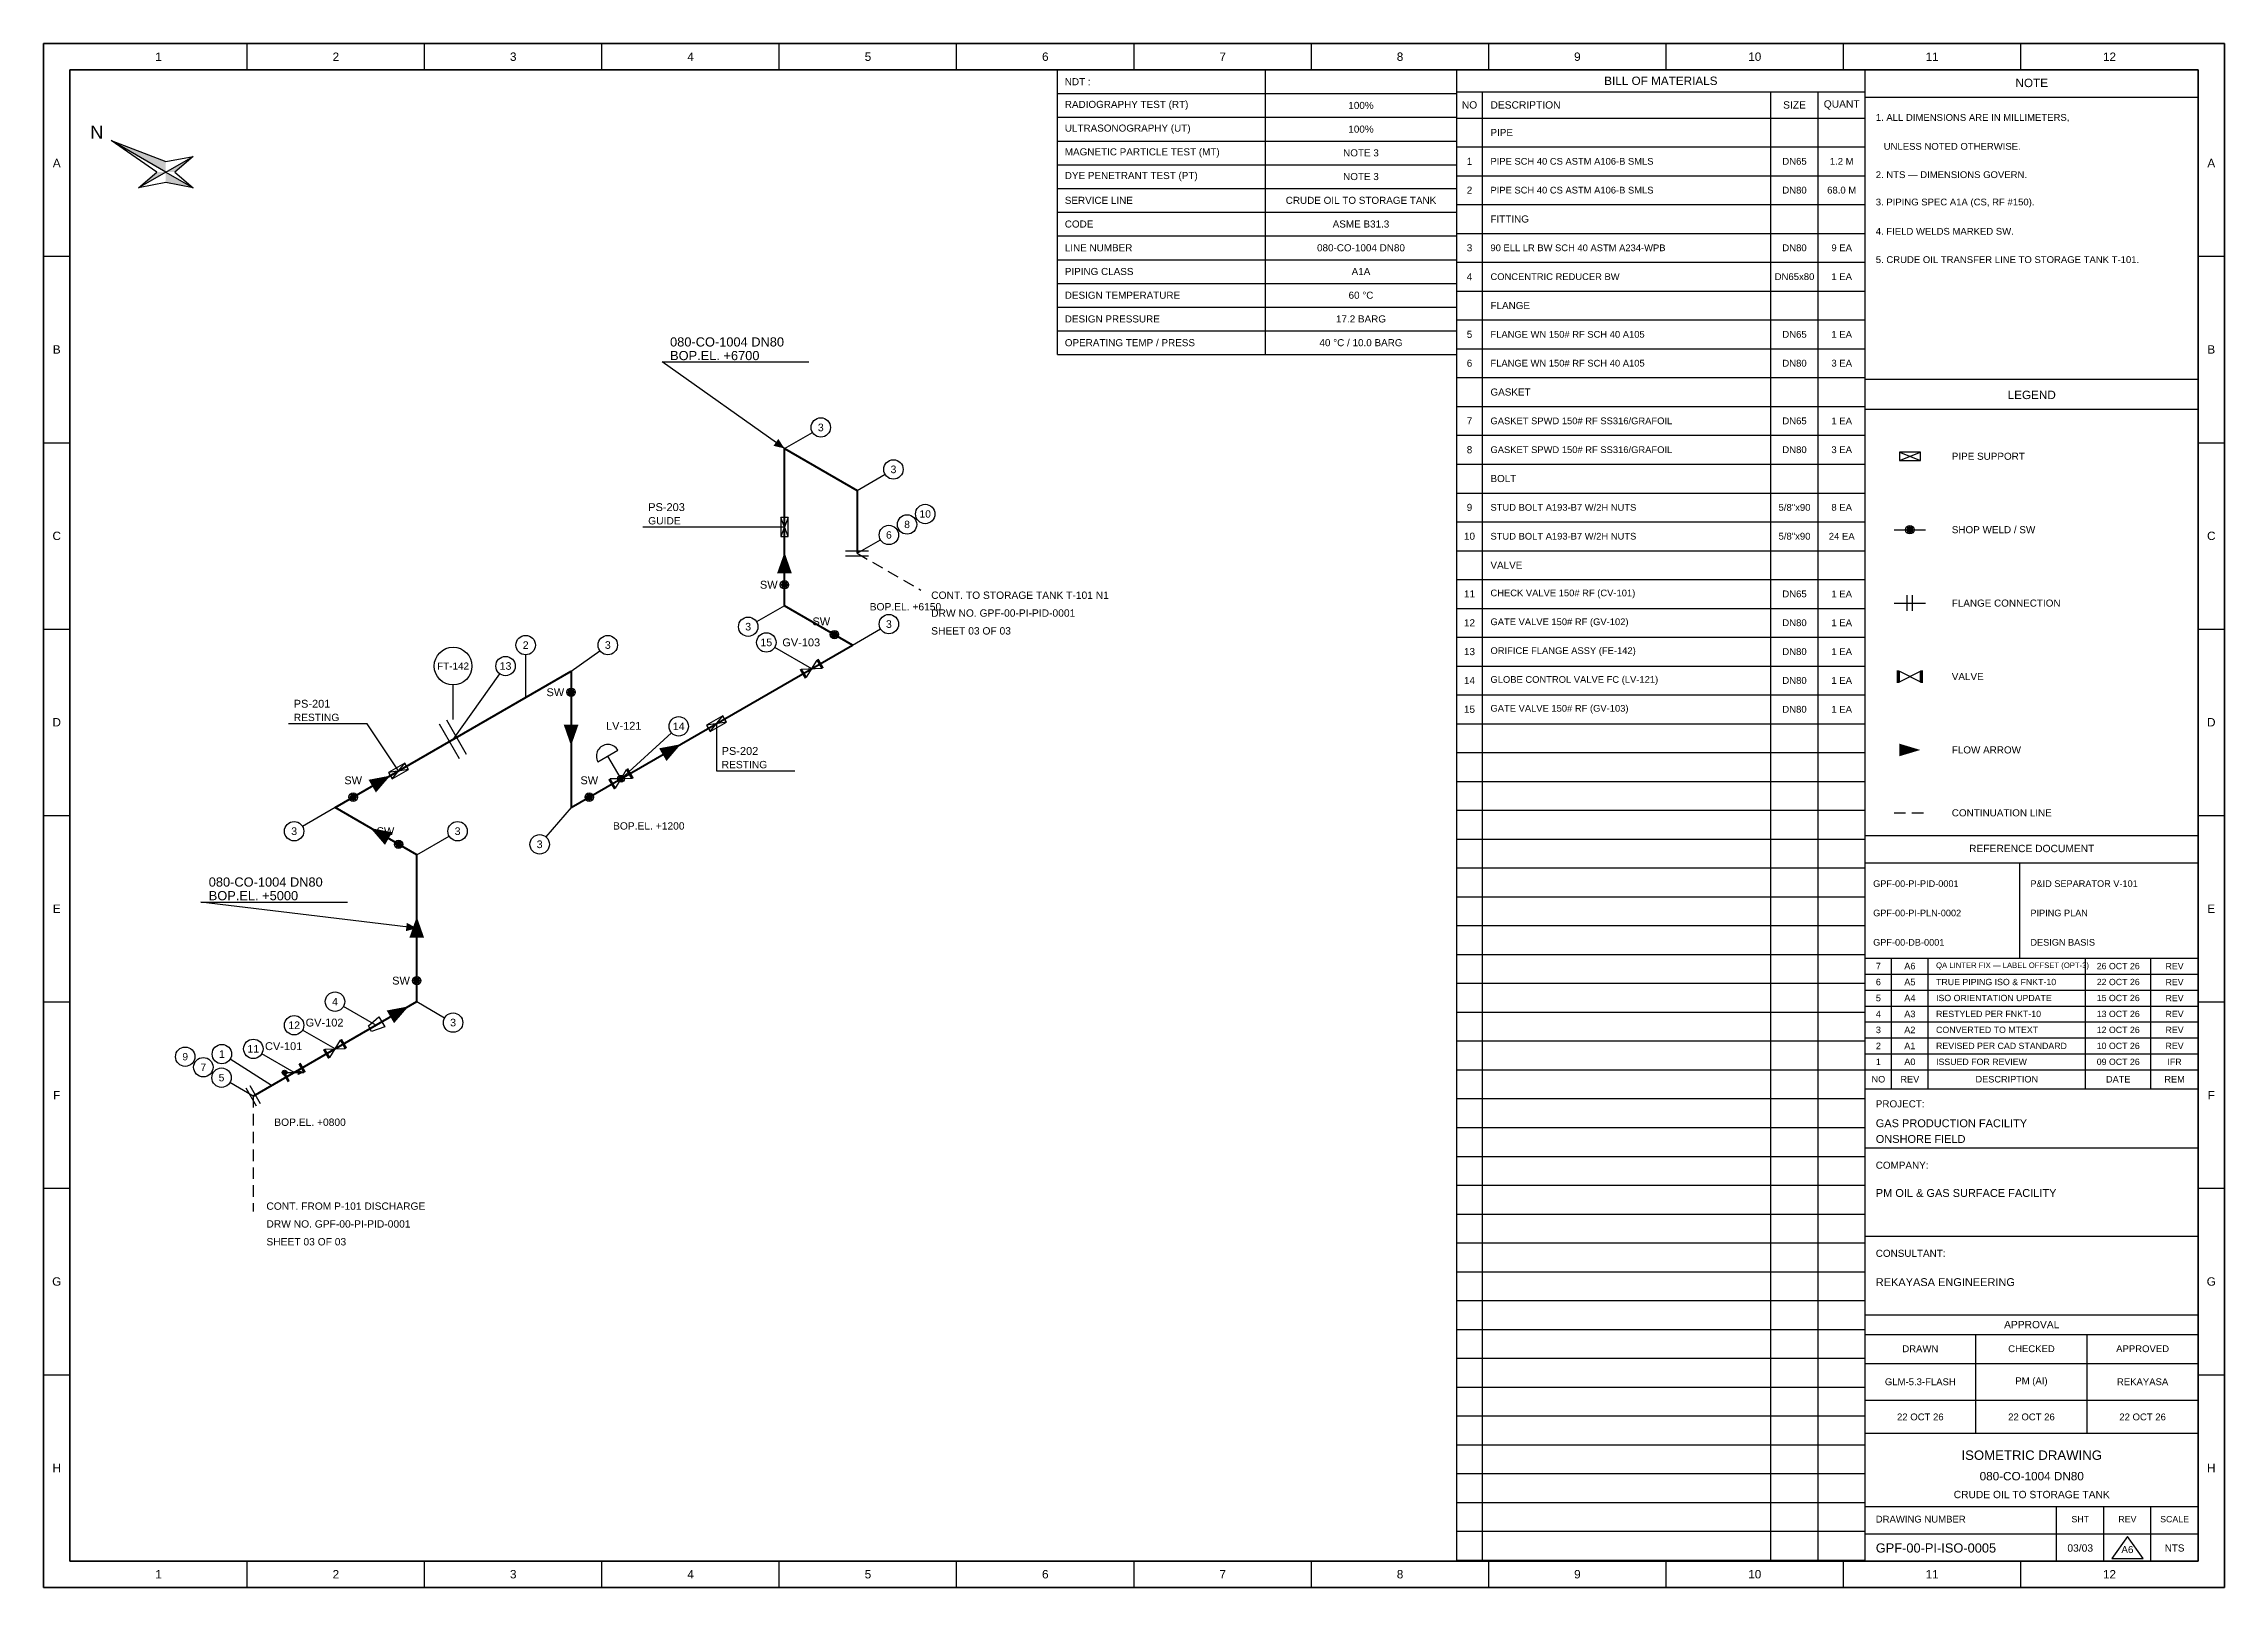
# Model space of a CAD drawing. Header units: millimetres. Extents: x 2 to 1418, y 1 to 296.
# Drawn here: x 1002 to 1418, y 1.3 to 295.7 of the extents above; entities that cross this region are included whole.
import ezdxf

# ---------------------------------------------------------------- set-up
doc = ezdxf.new("R2010")
doc.units = ezdxf.units.MM
for name, color, linetype, lineweight in [('REF-FRAME', 7, 'Continuous', 35), ('REF-PROC', 7, 'Continuous', 50), ('REF-SYM', 7, 'Continuous', 25), ('REF-TEXT', 7, 'Continuous', 18), ('REF-TITLE', 7, 'Continuous', 25)]:
    doc.layers.add(name, color=color, linetype=linetype, lineweight=lineweight)
doc.styles.add('ARIAL', font='arial.ttf')

msp = doc.modelspace()

# ---------------------------------------------------------------- texts
at = {"layer": 'REF-TEXT', "style": 'ARIAL'}
for s, insert, char_height, attachment_point in [('1', (1023.92, 293.2), 1.6, 5), ('2', (1057.75, 293.2), 1.6, 5), ('3', (1091.58, 293.2), 1.6, 5), ('4', (1125.42, 293.2), 1.6, 5), ('5', (1159.25, 293.2), 1.6, 5), ('6', (1193.08, 293.2), 1.6, 5), ('7', (1226.92, 293.2), 1.6, 5), ('8', (1260.75, 293.2), 1.6, 5), ('9', (1294.58, 293.2), 1.6, 5), ('10', (1328.42, 293.2), 1.6, 5), ('11', (1362.25, 293.2), 1.6, 5), ('12', (1396.08, 293.2), 1.6, 5), ('NDT :', (1196.8, 288.44), 1.35, 4), ('BILL OF MATERIALS', (1310.5, 288.6), 1.6, 5), ('NOTE', (1381.25, 288.2), 1.6, 5), ('RADIOGRAPHY TEST (RT)', (1196.8, 283.91), 1.35, 4), ('100%', (1253.3, 283.91), 1.35, 5), ('NO', (1274, 284), 1.4, 5), ('DESCRIPTION', (1278, 284), 1.4, 4), ('SIZE', (1336, 284), 1.4, 5), ('QUANT', (1345, 284), 1.4, 5), ('N', (1012.14, 278.8), 2.5, 5), ('ULTRASONOGRAPHY (UT)', (1196.8, 279.39), 1.35, 4), ('100%', (1253.3, 279.39), 1.35, 5), ('PIPE', (1278, 278.75), 1.35, 4), ('1. ALL DIMENSIONS ARE IN MILLIMETERS,', (1351.5, 281.5), 1.3, 4), ('MAGNETIC PARTICLE TEST (MT)', (1196.8, 274.86), 1.35, 4), ('NOTE 3', (1253.3, 274.86), 1.35, 5), ('   UNLESS NOTED OTHERWISE.', (1351.5, 276.1), 1.3, 4), ('A', (1004.5, 272.93), 1.6, 5), ('DYE PENETRANT TEST (PT)', (1196.8, 270.34), 1.35, 4), ('NOTE 3', (1253.3, 270.34), 1.35, 5), ('1', (1274, 273.25), 1.35, 5), ('PIPE SCH 40 CS ASTM A106-B SMLS', (1278, 273.25), 1.28, 4), ('DN65', (1336, 273.25), 1.3, 5), ('1.2 M', (1345, 273.25), 1.3, 5), ('2. NTS — DIMENSIONS GOVERN.', (1351.5, 270.7), 1.3, 4), ('A', (1415.5, 272.93), 1.6, 5), ('SERVICE LINE', (1196.8, 265.81), 1.35, 4), ('CRUDE OIL TO STORAGE TANK', (1253.3, 265.81), 1.35, 5), ('2', (1274, 267.75), 1.35, 5), ('PIPE SCH 40 CS ASTM A106-B SMLS', (1278, 267.75), 1.28, 4), ('DN80', (1336, 267.75), 1.3, 5), ('68.0 M', (1345, 267.75), 1.3, 5), ('FITTING', (1278, 262.25), 1.35, 4), ('3. PIPING SPEC A1A (CS, RF #150).', (1351.5, 265.3), 1.3, 4), ('CODE', (1196.8, 261.29), 1.35, 4), ('ASME B31.3', (1253.3, 261.29), 1.35, 5), ('4. FIELD WELDS MARKED SW.', (1351.5, 259.9), 1.3, 4), ('LINE NUMBER', (1196.8, 256.76), 1.35, 4), ('080-CO-1004 DN80', (1253.3, 256.76), 1.35, 5), ('3', (1274, 256.75), 1.35, 5), ('90 ELL LR BW SCH 40 ASTM A234-WPB', (1278, 256.75), 1.28, 4), ('DN80', (1336, 256.75), 1.3, 5), ('9 EA', (1345, 256.75), 1.3, 5), ('5. CRUDE OIL TRANSFER LINE TO STORAGE TANK T-101.', (1351.5, 254.5), 1.3, 4), ('PIPING CLASS', (1196.8, 252.24), 1.35, 4), ('A1A', (1253.3, 252.24), 1.35, 5), ('4', (1274, 251.25), 1.35, 5), ('CONCENTRIC REDUCER BW', (1278, 251.25), 1.28, 4), ('DN65x80', (1336, 251.25), 1.3, 5), ('1 EA', (1345, 251.25), 1.3, 5), ('DESIGN TEMPERATURE', (1196.8, 247.71), 1.35, 4), ('60 °C', (1253.3, 247.71), 1.35, 5), ('FLANGE', (1278, 245.75), 1.35, 4), ('DESIGN PRESSURE', (1196.8, 243.19), 1.35, 4), ('17.2 BARG', (1253.3, 243.19), 1.35, 5), ('B', (1004.5, 237.38), 1.6, 5), ('080-CO-1004 DN80', (1121.5, 238.8), 1.75, 4), ('OPERATING TEMP / PRESS', (1196.8, 238.66), 1.35, 4), ('40 °C / 10.0 BARG', (1253.3, 238.66), 1.35, 5), ('5', (1274, 240.25), 1.35, 5), ('FLANGE WN 150# RF SCH 40 A105', (1278, 240.25), 1.28, 4), ('DN65', (1336, 240.25), 1.3, 5), ('1 EA', (1345, 240.25), 1.3, 5), ('B', (1415.5, 237.38), 1.6, 5), ('BOP.EL. +6700', (1121.5, 236.2), 1.75, 4), ('6', (1274, 234.75), 1.35, 5), ('FLANGE WN 150# RF SCH 40 A105', (1278, 234.75), 1.28, 4), ('DN80', (1336, 234.75), 1.3, 5), ('3 EA', (1345, 234.75), 1.3, 5), ('GASKET', (1278, 229.25), 1.35, 4), ('LEGEND', (1381.25, 228.7), 1.6, 5), ('3', (1150.25, 222.5), 1.45, 5), ('7', (1274, 223.75), 1.35, 5), ('GASKET SPWD 150# RF SS316/GRAFOIL', (1278, 223.75), 1.28, 4), ('DN65', (1336, 223.75), 1.3, 5), ('1 EA', (1345, 223.75), 1.3, 5), ('8', (1274, 218.25), 1.35, 5), ('GASKET SPWD 150# RF SS316/GRAFOIL', (1278, 218.25), 1.28, 4), ('DN80', (1336, 218.25), 1.3, 5), ('3 EA', (1345, 218.25), 1.3, 5), ('PIPE SUPPORT', (1366, 217), 1.35, 4), ('3', (1164.11, 214.5), 1.45, 5), ('BOLT', (1278, 212.75), 1.35, 4), ('PS-203', (1117.33, 207.3), 1.5, 4), ('GUIDE', (1117.33, 204.7), 1.4, 4), ('8', (1166.71, 204), 1.4, 5), ('10', (1170.17, 206), 1.4, 5), ('9', (1274, 207.25), 1.35, 5), ('STUD BOLT A193-B7 W/2H NUTS', (1278, 207.25), 1.28, 4), ('5/8"x90', (1336, 207.25), 1.3, 5), ('8 EA', (1345, 207.25), 1.3, 5), ('C', (1004.5, 201.82), 1.6, 5), ('6', (1163.24, 202), 1.4, 5), ('10', (1274, 201.75), 1.35, 5), ('STUD BOLT A193-B7 W/2H NUTS', (1278, 201.75), 1.28, 4), ('5/8"x90', (1336, 201.75), 1.3, 5), ('24 EA', (1345, 201.75), 1.3, 5), ('SHOP WELD / SW', (1366, 203), 1.35, 4), ('C', (1415.5, 201.82), 1.6, 5), ('VALVE', (1278, 196.25), 1.35, 4), ('SW', (1140.33, 192.5), 1.5, 5), ('11', (1274, 190.75), 1.35, 5), ('CHECK VALVE 150# RF (CV-101)', (1278, 190.75), 1.28, 4), ('DN65', (1336, 190.75), 1.3, 5), ('1 EA', (1345, 190.75), 1.3, 5), ('BOP.EL. +6150', (1159.58, 188.3), 1.4, 4), ('CONT. TO STORAGE TANK T-101 N1', (1171.31, 190.5), 1.4, 4), ('DRW NO. GPF-00-PI-PID-0001', (1171.31, 187.1), 1.4, 4), ('FLANGE CONNECTION', (1366, 189), 1.35, 4), ('3', (1136.4, 184.5), 1.45, 5), ('SW', (1150.35, 185.5), 1.5, 5), ('3', (1163.24, 185), 1.45, 5), ('SHEET 03 OF 03', (1171.31, 183.7), 1.4, 4), ('12', (1274, 185.25), 1.35, 5), ('GATE VALVE 150# RF (GV-102)', (1278, 185.25), 1.28, 4), ('DN80', (1336, 185.25), 1.3, 5), ('1 EA', (1345, 185.25), 1.3, 5), ('2', (1093.96, 181), 1.45, 5), ('3', (1109.62, 181), 1.45, 5), ('15', (1139.86, 181.5), 1.45, 5), ('GV-103', (1146.52, 181.5), 1.5, 5), ('13', (1274, 179.75), 1.35, 5), ('ORIFICE FLANGE ASSY (FE-142)', (1278, 179.75), 1.28, 4), ('DN80', (1336, 179.75), 1.3, 5), ('1 EA', (1345, 179.75), 1.3, 5), ('FT-142', (1080.11, 177), 1.35, 5), ('13', (1090.11, 177), 1.45, 5), ('14', (1274, 174.25), 1.35, 5), ('GLOBE CONTROL VALVE FC (LV-121)', (1278, 174.25), 1.28, 4), ('DN80', (1336, 174.25), 1.3, 5), ('1 EA', (1345, 174.25), 1.3, 5), ('VALVE', (1366, 175), 1.35, 4), ('PS-201', (1049.71, 169.8), 1.5, 4), ('SW', (1099.62, 172), 1.5, 5), ('D', (1004.5, 166.28), 1.6, 5), ('RESTING', (1049.71, 167.2), 1.4, 4), ('15', (1274, 168.75), 1.35, 5), ('GATE VALVE 150# RF (GV-103)', (1278, 168.75), 1.28, 4), ('DN80', (1336, 168.75), 1.3, 5), ('1 EA', (1345, 168.75), 1.3, 5), ('D', (1415.5, 166.28), 1.6, 5), ('LV-121', (1112.66, 165.61), 1.5, 5), ('14', (1123.15, 165.5), 1.45, 5), ('RESTING', (1131.34, 158.2), 1.4, 4), ('PS-202', (1131.34, 160.8), 1.5, 4), ('FLOW ARROW', (1366, 161), 1.35, 4), ('SW', (1061.05, 155.2), 1.5, 5), ('SW', (1106.09, 155.2), 1.5, 5), ('3', (1049.79, 145.5), 1.45, 5), ('SW', (1067.21, 145.5), 1.5, 5), ('3', (1080.97, 145.5), 1.45, 5), ('BOP.EL. +1200', (1110.62, 146.5), 1.4, 4), ('CONTINUATION LINE', (1366, 149), 1.35, 4), ('3', (1096.62, 143), 1.45, 5), ('REFERENCE DOCUMENT', (1381.25, 142.2), 1.4, 5), ('080-CO-1004 DN80', (1033.5, 135.8), 1.75, 4), ('BOP.EL. +5000', (1033.5, 133.2), 1.75, 4), ('GPF-00-PI-PID-0001', (1351, 135.5), 1.25, 4), ('P&ID SEPARATOR V-101', (1381, 135.5), 1.25, 4), ('E', (1004.5, 130.72), 1.6, 5), ('GPF-00-PI-PLN-0002', (1351, 129.9), 1.25, 4), ('PIPING PLAN', (1381, 129.9), 1.25, 4), ('E', (1415.5, 130.72), 1.6, 5), ('GPF-00-DB-0001', (1351, 124.3), 1.25, 4), ('DESIGN BASIS', (1381, 124.3), 1.25, 4), ('SW', (1070.18, 117), 1.5, 5), ('7', (1352, 119.78), 1.25, 5), ('6', (1352, 116.74), 1.25, 5), ('A6', (1358, 119.78), 1.25, 5), ('A5', (1358, 116.74), 1.25, 5), ('TRUE PIPING ISO & FNKT-10', (1363, 116.74), 1.2, 4), ('QA LINTER FIX — LABEL OFFSET (OPT-3)', (1363, 119.78), 1.05, 4), ('26 OCT 26', (1397.75, 119.78), 1.2, 5), ('22 OCT 26', (1397.75, 116.74), 1.2, 5), ('REV', (1408.5, 119.78), 1.2, 5), ('REV', (1408.5, 116.74), 1.2, 5), ('4', (1057.59, 113), 1.45, 5), ('5', (1352, 113.69), 1.25, 5), ('A4', (1358, 113.69), 1.25, 5), ('ISO ORIENTATION UPDATE', (1363, 113.69), 1.2, 4), ('15 OCT 26', (1397.75, 113.69), 1.2, 5), ('REV', (1408.5, 113.69), 1.2, 5), ('12', (1049.79, 108.5), 1.45, 5), ('GV-102', (1055.59, 109), 1.5, 5), ('3', (1080.11, 109), 1.45, 5), ('4', (1352, 110.65), 1.25, 5), ('3', (1352, 107.61), 1.25, 5), ('A3', (1358, 110.65), 1.25, 5), ('A2', (1358, 107.61), 1.25, 5), ('CONVERTED TO MTEXT', (1363, 107.61), 1.2, 4), ('RESTYLED PER FNKT-10', (1363, 110.65), 1.2, 4), ('13 OCT 26', (1397.75, 110.65), 1.2, 5), ('12 OCT 26', (1397.75, 107.61), 1.2, 5), ('REV', (1408.5, 110.65), 1.2, 5), ('REV', (1408.5, 107.61), 1.2, 5), ('11', (1042, 104), 1.45, 5), ('CV-101', (1047.79, 104.5), 1.5, 5), ('2', (1352, 104.56), 1.25, 5), ('A1', (1358, 104.56), 1.25, 5), ('REVISED PER CAD STANDARD', (1363, 104.56), 1.2, 4), ('10 OCT 26', (1397.75, 104.56), 1.2, 5), ('REV', (1408.5, 104.56), 1.2, 5), ('9', (1029.01, 102.5), 1.4, 5), ('7', (1032.47, 100.5), 1.4, 5), ('1', (1036, 103), 1.45, 5), ('1', (1352, 101.52), 1.25, 5), ('A0', (1358, 101.52), 1.25, 5), ('ISSUED FOR REVIEW', (1363, 101.52), 1.2, 4), ('09 OCT 26', (1397.75, 101.52), 1.2, 5), ('IFR', (1408.5, 101.52), 1.2, 5), ('F', (1004.5, 95.17), 1.6, 5), ('5', (1035.94, 98.5), 1.4, 5), ('NO', (1352, 98.2), 1.25, 5), ('REV', (1358, 98.2), 1.25, 5), ('DESCRIPTION', (1376.5, 98.2), 1.25, 5), ('DATE', (1397.75, 98.2), 1.25, 5), ('REM', (1408.5, 98.2), 1.25, 5), ('F', (1415.5, 95.17), 1.6, 5), ('PROJECT:', (1351.5, 93.5), 1.35, 4), ('BOP.EL. +0800', (1046, 90), 1.4, 4), ('ONSHORE FIELD', (1351.5, 86.8), 1.5, 4), ('GAS PRODUCTION FACILITY', (1351.5, 89.8), 1.5, 4), ('COMPANY:', (1351.5, 81.8), 1.35, 4), ('PM OIL & GAS SURFACE FACILITY', (1351.5, 76.5), 1.5, 4), ('CONT. FROM P-101 DISCHARGE', (1044.5, 74), 1.4, 4), ('DRW NO. GPF-00-PI-PID-0001', (1044.5, 70.6), 1.4, 4), ('SHEET 03 OF 03', (1044.5, 67.2), 1.4, 4), ('CONSULTANT:', (1351.5, 65), 1.35, 4), ('G', (1004.5, 59.62), 1.6, 5), ('REKAYASA ENGINEERING', (1351.5, 59.5), 1.5, 4), ('G', (1415.5, 59.62), 1.6, 5), ('APPROVAL', (1381.25, 51.4), 1.4, 5), ('DRAWN', (1360, 46.8), 1.3, 5), ('CHECKED', (1381.2, 46.8), 1.3, 5), ('APPROVED', (1402.4, 46.8), 1.3, 5), ('GLM-5.3-FLASH', (1360, 40.5), 1.3, 5), ('PM (AI)', (1381.2, 40.5), 1.3, 5), ('REKAYASA', (1402.4, 40.5), 1.3, 5), ('22 OCT 26', (1360, 33.8), 1.3, 5), ('22 OCT 26', (1381.2, 33.8), 1.3, 5), ('22 OCT 26', (1402.4, 33.8), 1.3, 5), ('ISOMETRIC DRAWING', (1381.25, 26.5), 1.8, 5), ('H', (1004.5, 24.07), 1.6, 5), ('080-CO-1004 DN80', (1381.25, 22.5), 1.6, 5), ('H', (1415.5, 24.07), 1.6, 5), ('CRUDE OIL TO STORAGE TANK', (1381.25, 19), 1.4, 5), ('DRAWING NUMBER', (1351.5, 14.3), 1.3, 4), ('SHT', (1390.5, 14.3), 1.2, 5), ('REV', (1399.5, 14.3), 1.2, 5), ('SCALE', (1408.5, 14.3), 1.2, 5), ('GPF-00-PI-ISO-0005', (1351.5, 8.8), 1.75, 4), ('03/03', (1390.5, 8.8), 1.4, 5), ('A6', (1399.5, 8.5), 1.35, 5), ('NTS', (1408.5, 8.8), 1.35, 5), ('1', (1023.92, 3.8), 1.6, 5), ('2', (1057.75, 3.8), 1.6, 5), ('3', (1091.58, 3.8), 1.6, 5), ('4', (1125.42, 3.8), 1.6, 5), ('5', (1159.25, 3.8), 1.6, 5), ('6', (1193.08, 3.8), 1.6, 5), ('7', (1226.92, 3.8), 1.6, 5), ('8', (1260.75, 3.8), 1.6, 5), ('9', (1294.58, 3.8), 1.6, 5), ('10', (1328.42, 3.8), 1.6, 5), ('11', (1362.25, 3.8), 1.6, 5), ('12', (1396.08, 3.8), 1.6, 5)]:
    msp.add_mtext(s, dxfattribs=dict(at, insert=insert, char_height=char_height, attachment_point=attachment_point))

# ---------------------------------------------------------------- linework, layer by layer
at = {"layer": 'REF-FRAME'}
for p, q in [((1002, 295.7), (1002, 1.3)), ((1418, 295.7), (1002, 295.7)), ((1418, 1.3), (1418, 295.7)), ((1007, 290.7), (1007, 6.3)), ((1413, 290.7), (1007, 290.7)), ((1413, 6.3), (1413, 290.7)), ((1007, 6.3), (1413, 6.3)), ((1002, 1.3), (1418, 1.3))]:
    msp.add_line(p, q, dxfattribs=at)
at = {"layer": 'REF-PROC'}
for p, q in [((1143.32, 188.5), (1143.32, 218.5)), ((1143.32, 218.5), (1157.18, 210.5)), ((1157.18, 210.5), (1157.18, 198.5)), ((1156.32, 181), (1143.32, 188.5)), ((1102.62, 150), (1156.32, 181)), ((1057.59, 150), (1102.62, 176)), ((1102.62, 176), (1102.62, 150)), ((1073.18, 141), (1057.59, 150)), ((1073.18, 113), (1073.18, 141)), ((1042, 95), (1073.18, 113))]:
    msp.add_line(p, q, dxfattribs=at)
at = {"layer": 'REF-SYM'}
for p, q in [((1120, 235), (1148, 235)), ((1143.32, 218.5), (1120, 235)), ((1143.32, 218.5), (1148.65, 221.57)), ((1157.18, 210.5), (1162.51, 213.57)), ((1142.62, 205.3), (1142.62, 201.7)), ((1144.02, 201.7), (1142.62, 205.3)), ((1144.02, 205.3), (1142.62, 201.7)), ((1144.02, 205.3), (1142.62, 205.3)), ((1144.02, 201.7), (1144.02, 205.3)), ((1131.32, 203.5), (1116.32, 203.5)), ((1143.32, 203.5), (1131.32, 203.5)), ((1142.62, 201.7), (1144.02, 201.7)), ((1157.18, 198.5), (1161.64, 201.07)), ((1154.98, 198.95), (1159.38, 198.95)), ((1154.98, 198.05), (1159.38, 198.05)), ((1157.18, 198.5), (1159.09, 197.4)), ((1160.13, 196.8), (1162.03, 195.7)), ((1163.07, 195.1), (1164.98, 194)), ((1166.01, 193.4), (1167.92, 192.3)), ((1168.96, 191.7), (1169.31, 191.5)), ((1143.32, 188.5), (1138, 185.43)), ((1156.32, 181), (1161.64, 184.07)), ((1093.96, 171), (1093.96, 179.15)), ((1102.62, 176), (1108.12, 179.92)), ((1148.52, 176.5), (1141.46, 180.57)), ((1080.11, 163), (1089.03, 175.49)), ((1146.6, 176.43), (1150.44, 176.57)), ((1147.5, 174.87), (1146.6, 176.43)), ((1147.5, 174.87), (1149.54, 178.13)), ((1150.44, 176.57), (1149.54, 178.13)), ((1080.11, 166.8), (1080.11, 173.4)), ((1082.7, 160.11), (1078.9, 166.69)), ((1131.54, 167.51), (1128.43, 165.71)), ((1129.13, 164.49), (1131.54, 167.51)), ((1132.24, 166.29), (1131.54, 167.51)), ((1063.71, 166), (1048.71, 166)), ((1069.71, 157), (1063.71, 166)), ((1081.31, 159.31), (1077.51, 165.89)), ((1112.15, 155.5), (1121.78, 164.26)), ((1132.24, 166.29), (1128.43, 165.71)), ((1128.43, 165.71), (1129.13, 164.49)), ((1129.13, 164.49), (1132.24, 166.29)), ((1130.33, 166), (1130.33, 157)), ((1070.92, 158.51), (1067.8, 156.71)), ((1068.5, 155.49), (1070.92, 158.51)), ((1071.62, 157.29), (1070.92, 158.51)), ((1107.74, 158.73), (1111.55, 160.93)), ((1112.15, 155.5), (1109.65, 159.83)), ((1071.62, 157.29), (1067.8, 156.71)), ((1067.8, 156.71), (1068.5, 155.49)), ((1068.5, 155.49), (1071.62, 157.29)), ((1112.15, 155.5), (1110.09, 155.47)), ((1111.09, 153.73), (1110.09, 155.47)), ((1111.09, 153.73), (1112.15, 155.5)), ((1112.15, 155.5), (1113.21, 157.27)), ((1114.21, 155.53), (1112.15, 155.5)), ((1114.21, 155.53), (1113.21, 157.27)), ((1130.33, 157), (1145.33, 157)), ((1057.59, 150), (1051.4, 146.43)), ((1102.62, 150), (1097.83, 144.4)), ((1073.18, 141), (1079.37, 144.57)), ((1032, 132), (1060, 132)), ((1073.18, 127), (1032, 132)), ((1073.18, 113), (1078.5, 109.92)), ((1065.38, 108.5), (1059.19, 112.08)), ((1063.96, 108.37), (1065.96, 110.1)), ((1064.56, 107.33), (1063.96, 108.37)), ((1067.06, 108.2), (1064.56, 107.33)), ((1065.96, 110.1), (1067.06, 108.2)), ((1057.59, 104), (1051.4, 107.58)), ((1055.67, 103.93), (1059.51, 104.07)), ((1056.57, 102.37), (1058.61, 105.63)), ((1059.51, 104.07), (1058.61, 105.63)), ((1045.46, 97), (1037.56, 102.01)), ((1049.79, 99.5), (1043.6, 103.08)), ((1051.63, 99.52), (1050.73, 101.08)), ((1056.57, 102.37), (1055.67, 103.93)), ((1042, 95), (1037.54, 97.58)), ((1042.61, 93.04), (1040.61, 96.51)), ((1043.39, 93.49), (1041.39, 96.96)), ((1047.96, 99.48), (1051.63, 99.52)), ((1048.86, 97.92), (1047.96, 99.48)), ((1042, 95), (1042, 92.8)), ((1042, 91.6), (1042, 89.4)), ((1042, 88.2), (1042, 86)), ((1042, 84.8), (1042, 82.6)), ((1042, 81.4), (1042, 79.2)), ((1042, 78), (1042, 75.8)), ((1042, 74.6), (1042, 73))]:
    msp.add_line(p, q, dxfattribs=at)
for centre, radius in [((1150.25, 222.5), 1.85), ((1164.11, 214.5), 1.85), ((1163.24, 202), 1.85), ((1166.71, 204), 1.85), ((1170.17, 206), 1.85), ((1143.32, 192.5), 0.8), ((1136.4, 184.5), 1.85), ((1139.86, 181.5), 1.85), ((1152.85, 183), 0.8), ((1163.24, 185), 1.85), ((1080.11, 177), 3.6), ((1093.96, 181), 1.85), ((1109.62, 181), 1.85), ((1090.11, 177), 1.85), ((1102.62, 172), 0.8), ((1123.15, 165.5), 1.85), ((1112.15, 155.5), 0.65), ((1061.05, 152), 0.8), ((1106.09, 152), 0.8), ((1049.79, 145.5), 1.85), ((1080.97, 145.5), 1.85), ((1069.71, 143), 0.8), ((1096.62, 143), 1.85), ((1073.18, 117), 0.8), ((1057.59, 113), 1.85), ((1049.79, 108.5), 1.85), ((1080.11, 109), 1.85), ((1029.01, 102.5), 1.85), ((1036, 103), 1.85), ((1042, 104), 1.85), ((1032.47, 100.5), 1.85), ((1035.94, 98.5), 1.85), ((1047.96, 99.48), 0.45)]:
    msp.add_circle(centre, radius, dxfattribs=at)
msp.add_arc((1109.65, 159.83), 2.2, 30, 210, dxfattribs=at)
for points in [[(1025.3, 271.2), (1014.91, 277.2), (1025.3, 273.2)], [(1025.3, 271.2), (1020.1, 268.2), (1023.57, 271.2)], [(1025.3, 271.2), (1030.5, 274.2), (1027.03, 271.2)], [(1025.3, 271.2), (1030.5, 268.2), (1025.3, 269.2)], [(1143.33, 218.5), (1141.23, 219), (1142.15, 220.31)], [(1357.2, 203), (1358, 202.2), (1358, 203.8), (1358.8, 203)], [(1357.43, 202.43), (1358.57, 202.43), (1357.43, 203.57), (1358.57, 203.57)], [(1143.33, 198.7), (1141.92, 194.7), (1144.72, 194.7)], [(1142.53, 192.5), (1143.33, 191.7), (1143.33, 193.3), (1144.12, 192.5)], [(1142.76, 191.93), (1143.89, 191.93), (1142.76, 193.07), (1143.89, 193.07)], [(1152.05, 183), (1152.85, 182.2), (1152.85, 183.8), (1153.65, 183)], [(1152.29, 182.43), (1153.42, 182.43), (1152.29, 183.57), (1153.42, 183.57)], [(1147.2, 174.58), (1147.55, 174.78), (1146.2, 176.32), (1146.55, 176.52)], [(1150.49, 176.48), (1150.84, 176.68), (1149.49, 178.22), (1149.84, 178.42)], [(1355.5, 173.8), (1356, 173.8), (1355.5, 176.2), (1356, 176.2)], [(1360, 173.8), (1360.5, 173.8), (1360, 176.2), (1360.5, 176.2)], [(1101.82, 172), (1102.62, 171.2), (1102.62, 172.8), (1103.42, 172)], [(1102.06, 171.43), (1103.19, 171.43), (1102.06, 172.57), (1103.19, 172.57)], [(1102.62, 161.8), (1104.02, 165.8), (1101.22, 165.8)], [(1123.58, 162.1), (1119.41, 161.31), (1120.82, 158.89)], [(1360, 161), (1356, 162.2), (1356, 159.8)], [(1068.15, 156.1), (1063.99, 155.31), (1065.39, 152.89)], [(1110.79, 153.45), (1111.14, 153.65), (1109.69, 155.35), (1110.04, 155.55)], [(1111.5, 155.5), (1112.15, 154.85), (1112.15, 156.15), (1112.8, 155.5)], [(1111.69, 155.04), (1112.61, 155.04), (1111.69, 155.96), (1112.61, 155.96)], [(1114.26, 155.45), (1114.6, 155.65), (1113.16, 157.35), (1113.5, 157.55)], [(1060.25, 152), (1061.05, 151.2), (1061.05, 152.8), (1061.85, 152)], [(1060.49, 151.43), (1061.62, 151.43), (1060.49, 152.57), (1061.62, 152.57)], [(1105.29, 152), (1106.09, 151.2), (1106.09, 152.8), (1106.89, 152)], [(1105.52, 151.43), (1106.65, 151.43), (1105.52, 152.57), (1106.65, 152.57)], [(1064.34, 146.1), (1067.11, 142.89), (1068.51, 145.31)], [(1068.91, 143), (1069.71, 142.2), (1069.71, 143.8), (1070.51, 143)], [(1069.15, 142.43), (1070.28, 142.43), (1069.15, 143.57), (1070.28, 143.57)], [(1073.18, 129.2), (1071.78, 125.2), (1074.58, 125.2)], [(1073.18, 127), (1071.1, 126.45), (1071.29, 128.03)], [(1072.38, 117), (1073.18, 116.2), (1073.18, 117.8), (1073.98, 117)], [(1072.61, 116.43), (1073.74, 116.43), (1072.61, 117.57), (1073.74, 117.57)], [(1071.62, 112.1), (1067.45, 111.31), (1068.85, 108.89)], [(1056.27, 102.08), (1056.62, 102.28), (1055.27, 103.82), (1055.62, 104.02)], [(1059.56, 103.98), (1059.91, 104.18), (1058.56, 105.72), (1058.91, 105.92)], [(1047.51, 99.48), (1047.96, 99.03), (1047.96, 99.93), (1048.41, 99.48)], [(1051.63, 99.52), (1050.42, 100.06), (1050.44, 98.96)], [(1051.68, 99.43), (1052.03, 99.63), (1050.68, 101.17), (1051.03, 101.37)], [(1048.56, 97.63), (1048.91, 97.83), (1047.56, 99.37), (1047.91, 99.57)], [(1047.64, 99.16), (1048.28, 99.16), (1047.64, 99.8), (1048.28, 99.8)]]:
    msp.add_solid(points, dxfattribs=at)
at = {"layer": 'REF-TITLE'}
for p, q in [((1040.83, 290.7), (1040.83, 295.7)), ((1074.67, 290.7), (1074.67, 295.7)), ((1108.5, 290.7), (1108.5, 295.7)), ((1142.33, 290.7), (1142.33, 295.7)), ((1176.17, 290.7), (1176.17, 295.7)), ((1210, 290.7), (1210, 295.7)), ((1243.83, 290.7), (1243.83, 295.7)), ((1277.67, 290.7), (1277.67, 295.7)), ((1311.5, 290.7), (1311.5, 295.7)), ((1345.33, 290.7), (1345.33, 295.7)), ((1379.17, 290.7), (1379.17, 295.7)), ((1195.4, 236.4), (1195.4, 290.7)), ((1195.4, 290.7), (1271.5, 290.7)), ((1235.1, 236.4), (1235.1, 290.7)), ((1271.5, 290.7), (1271.5, 6.3)), ((1349.5, 290.7), (1271.5, 290.7)), ((1349.5, 6.3), (1349.5, 290.7)), ((1349.5, 290.7), (1413, 290.7)), ((1413, 6.3), (1413, 290.7)), ((1195.4, 286.18), (1271.5, 286.18)), ((1271.5, 286.5), (1349.5, 286.5)), ((1276.5, 6.3), (1276.5, 286.5)), ((1331.5, 6.3), (1331.5, 286.5)), ((1340.5, 6.3), (1340.5, 286.5)), ((1349.5, 285.5), (1413, 285.5)), ((1195.4, 281.65), (1271.5, 281.65)), ((1271.5, 281.5), (1349.5, 281.5)), ((1014.91, 277.2), (1025.3, 273.2)), ((1023.57, 271.2), (1014.91, 277.2)), ((1025.3, 271.2), (1014.91, 277.2)), ((1195.4, 277.12), (1271.5, 277.12)), ((1271.5, 276), (1349.5, 276)), ((1020.1, 268.2), (1023.57, 271.2)), ((1025.3, 271.2), (1020.1, 268.2)), ((1025.3, 271.2), (1030.5, 274.2)), ((1025.3, 273.2), (1030.5, 274.2)), ((1025.3, 271.2), (1030.5, 268.2)), ((1030.5, 274.2), (1027.03, 271.2)), ((1027.03, 271.2), (1030.5, 268.2)), ((1195.4, 272.6), (1271.5, 272.6)), ((1271.5, 270.5), (1349.5, 270.5)), ((1025.3, 269.2), (1020.1, 268.2)), ((1030.5, 268.2), (1025.3, 269.2)), ((1195.4, 268.07), (1271.5, 268.07)), ((1195.4, 263.55), (1271.5, 263.55)), ((1271.5, 265), (1349.5, 265)), ((1195.4, 259.02), (1271.5, 259.02)), ((1271.5, 259.5), (1349.5, 259.5)), ((1002, 255.15), (1007, 255.15)), ((1195.4, 254.5), (1271.5, 254.5)), ((1271.5, 254), (1349.5, 254)), ((1413, 255.15), (1418, 255.15)), ((1195.4, 249.97), (1271.5, 249.97)), ((1195.4, 245.45), (1271.5, 245.45)), ((1271.5, 248.5), (1349.5, 248.5)), ((1271.5, 243), (1349.5, 243)), ((1195.4, 240.93), (1271.5, 240.93)), ((1271.5, 237.5), (1349.5, 237.5)), ((1195.4, 236.4), (1271.5, 236.4)), ((1271.5, 232), (1349.5, 232)), ((1349.5, 231.7), (1413, 231.7)), ((1271.5, 226.5), (1349.5, 226.5)), ((1349.5, 226), (1413, 226)), ((1271.5, 221), (1349.5, 221)), ((1002, 219.6), (1007, 219.6)), ((1356, 216.2), (1360, 217.8)), ((1356, 217.8), (1356, 216.2)), ((1356, 217.8), (1360, 216.2)), ((1360, 217.8), (1356, 217.8)), ((1360, 216.2), (1360, 217.8)), ((1413, 219.6), (1418, 219.6)), ((1271.5, 215.5), (1349.5, 215.5)), ((1356, 216.2), (1360, 216.2)), ((1271.5, 210), (1349.5, 210)), ((1271.5, 204.5), (1349.5, 204.5)), ((1355, 203), (1361, 203)), ((1271.5, 199), (1349.5, 199)), ((1271.5, 193.5), (1349.5, 193.5)), ((1271.5, 188), (1349.5, 188)), ((1355, 189), (1361, 189)), ((1357.5, 187.5), (1357.5, 190.5)), ((1358.5, 187.5), (1358.5, 190.5)), ((1002, 184.05), (1007, 184.05)), ((1413, 184.05), (1418, 184.05)), ((1271.5, 182.5), (1349.5, 182.5)), ((1271.5, 177), (1349.5, 177)), ((1356, 174), (1356, 176)), ((1356, 174), (1360, 176)), ((1356, 176), (1360, 174)), ((1360, 174), (1360, 176)), ((1271.5, 171.5), (1349.5, 171.5)), ((1271.5, 166), (1349.5, 166)), ((1271.5, 160.5), (1349.5, 160.5)), ((1271.5, 155), (1349.5, 155)), ((1002, 148.5), (1007, 148.5)), ((1271.5, 149.5), (1349.5, 149.5)), ((1355, 149), (1357.2, 149)), ((1358.4, 149), (1360.6, 149)), ((1413, 148.5), (1418, 148.5)), ((1271.5, 144), (1349.5, 144)), ((1349.5, 144.7), (1413, 144.7)), ((1271.5, 138.5), (1349.5, 138.5)), ((1349.5, 139.5), (1413, 139.5)), ((1379, 121.3), (1379, 139.5)), ((1271.5, 133), (1349.5, 133)), ((1271.5, 127.5), (1349.5, 127.5)), ((1271.5, 122), (1349.5, 122)), ((1349.5, 121.3), (1413, 121.3)), ((1354.5, 96.4), (1354.5, 121.3)), ((1361.5, 96.4), (1361.5, 121.3)), ((1391.5, 96.4), (1391.5, 121.3)), ((1404, 96.4), (1404, 121.3)), ((1271.5, 116.5), (1349.5, 116.5)), ((1349.5, 118.26), (1413, 118.26)), ((1002, 112.95), (1007, 112.95)), ((1349.5, 115.21), (1413, 115.21)), ((1413, 112.95), (1418, 112.95)), ((1271.5, 111), (1349.5, 111)), ((1349.5, 112.17), (1413, 112.17)), ((1349.5, 109.13), (1413, 109.13)), ((1271.5, 105.5), (1349.5, 105.5)), ((1349.5, 106.09), (1413, 106.09)), ((1271.5, 100), (1349.5, 100)), ((1349.5, 103.04), (1413, 103.04)), ((1349.5, 100), (1413, 100)), ((1349.5, 96.4), (1413, 96.4)), ((1271.5, 94.5), (1349.5, 94.5)), ((1271.5, 89), (1349.5, 89)), ((1271.5, 83.5), (1349.5, 83.5)), ((1349.5, 85.1), (1413, 85.1)), ((1002, 77.4), (1007, 77.4)), ((1271.5, 78), (1349.5, 78)), ((1413, 77.4), (1418, 77.4)), ((1271.5, 72.5), (1349.5, 72.5)), ((1271.5, 67), (1349.5, 67)), ((1349.5, 68.3), (1413, 68.3)), ((1271.5, 61.5), (1349.5, 61.5)), ((1271.5, 56), (1349.5, 56)), ((1271.5, 50.5), (1349.5, 50.5)), ((1349.5, 53.3), (1413, 53.3)), ((1349.5, 49.5), (1413, 49.5)), ((1370.6, 30.7), (1370.6, 49.5)), ((1391.8, 30.7), (1391.8, 49.5)), ((1002, 41.85), (1007, 41.85)), ((1271.5, 45), (1349.5, 45)), ((1349.5, 44), (1413, 44)), ((1413, 41.85), (1418, 41.85)), ((1271.5, 39.5), (1349.5, 39.5)), ((1271.5, 34), (1349.5, 34)), ((1349.5, 37), (1413, 37)), ((1349.5, 30.7), (1413, 30.7)), ((1271.5, 28.5), (1349.5, 28.5)), ((1271.5, 23), (1349.5, 23)), ((1271.5, 17.5), (1349.5, 17.5)), ((1349.5, 16.7), (1413, 16.7)), ((1386, 6.3), (1386, 16.7)), ((1395, 6.3), (1395, 16.7)), ((1404, 6.3), (1404, 16.7)), ((1271.5, 12), (1349.5, 12)), ((1349.5, 11.5), (1413, 11.5)), ((1399.5, 11), (1396.5, 6.8)), ((1402.5, 6.8), (1399.5, 11)), ((1040.83, 1.3), (1040.83, 6.3)), ((1074.67, 1.3), (1074.67, 6.3)), ((1108.5, 1.3), (1108.5, 6.3)), ((1142.33, 1.3), (1142.33, 6.3)), ((1176.17, 1.3), (1176.17, 6.3)), ((1210, 1.3), (1210, 6.3)), ((1243.83, 1.3), (1243.83, 6.3)), ((1271.5, 6.5), (1349.5, 6.5)), ((1271.5, 6.3), (1349.5, 6.3)), ((1277.67, 1.3), (1277.67, 6.3)), ((1311.5, 1.3), (1311.5, 6.3)), ((1345.33, 1.3), (1345.33, 6.3)), ((1349.5, 6.3), (1413, 6.3)), ((1379.17, 1.3), (1379.17, 6.3)), ((1396.5, 6.8), (1402.5, 6.8))]:
    msp.add_line(p, q, dxfattribs=at)
msp.add_circle((1358, 203), 0.8, dxfattribs=at)

msp.set_redraw_order([(e.dxf.handle, doc.entitydb.next_handle()) for e in msp.query("TEXT MTEXT ATTDEF DIMENSION ARC_DIMENSION")])  # texts and dimensions are drawn at this point

doc.saveas('drawing.dxf')
